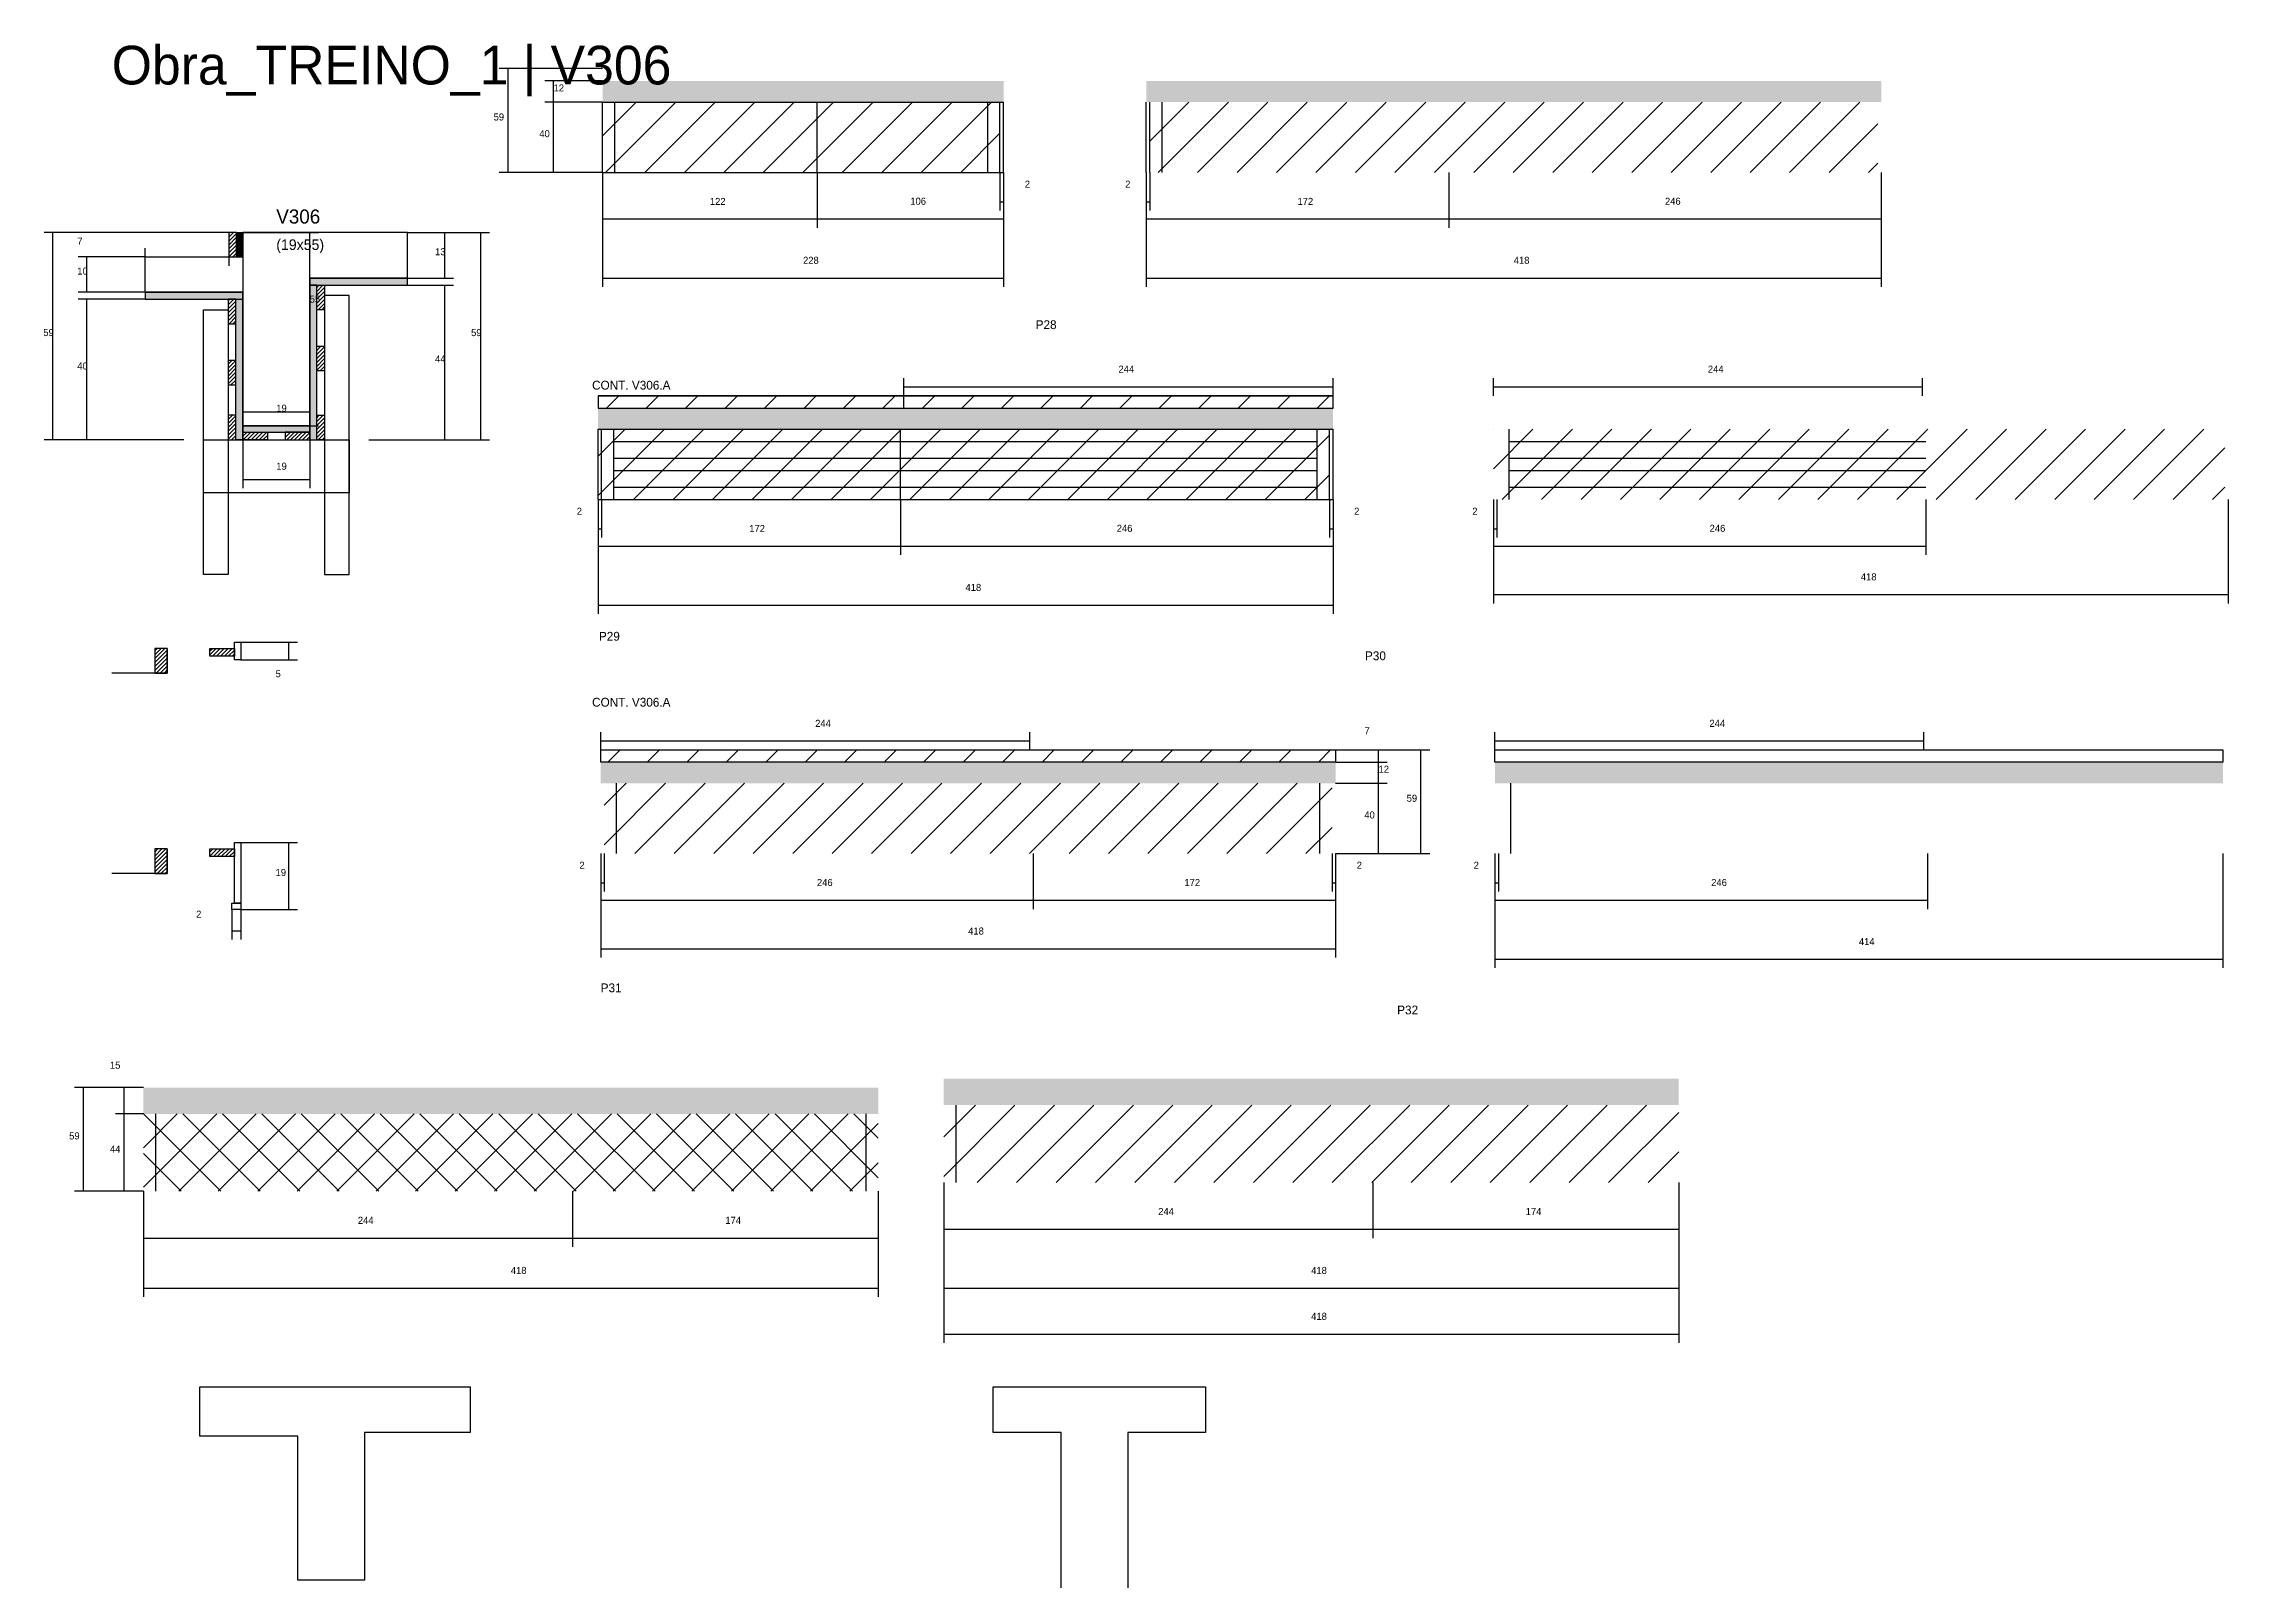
# Model space of a CAD drawing. Header units: metres. Extents: x -41 to 34800, y -36000 to 1848.
# Drawn here: x 20341 to 21584, y 889 to 1763 of the extents above; entities that cross this region are included whole.
import ezdxf

# ---------------------------------------------------------------- set-up
doc = ezdxf.new("R2010")
doc.units = ezdxf.units.M
for name, color, linetype in [('CONCRETO', 251, 'Continuous'), ('COTA', 4, 'Continuous'), ('Cota Seção (2x)', 4, 'Continuous'), ('Hachura', 253, 'Continuous'), ('LABEL_ID', 3, 'Continuous'), ('Madeira', 126, 'Continuous'), ('NOMENCLATURA', 7, 'Continuous'), ('Painéis', 200, 'Continuous'), ('REAPROVEITAMENTO', 251, 'Continuous'), ('SARR_2.2x7', 40, 'Continuous'), ('SARR_3.5x7', 81, 'Continuous'), ('Texto Seção', 7, 'Continuous')]:
    doc.layers.add(name, color=color, linetype=linetype)

msp = doc.modelspace()

# ---------------------------------------------------------------- texts
at = {"layer": 'COTA'}
for s, p in [('12', (20631.3, 1736)), ('59', (20597.2, 1719.5)), ('40', (20623.2, 1710)), ('2', (20899.3, 1681.3)), ('2', (20956.4, 1681.3)), ('122', (20720.2, 1671.5)), ('106', (20834.2, 1671.6)), ('172', (21054.4, 1671.5)), ('246', (21263.4, 1671.6)), ('7', (20360.4, 1648.9)), ('13', (20563.9, 1642.9)), ('228', (20773.2, 1638)), ('418', (21177.4, 1638)), ('10', (20360.4, 1631.9)), ('59', (20341.1, 1596.9)), ('59', (20584.4, 1596.9)), ('40', (20360.4, 1577.9)), ('44', (20563.9, 1581.9)), ('244', (20952.6, 1576.1)), ('244', (21287.8, 1576.1)), ('19', (20473.6, 1520.9)), ('2', (20644.5, 1495.3)), ('2', (21086.6, 1495.3)), ('2', (21153.8, 1495.3)), ('172', (20742.6, 1485.5)), ('246', (20951.6, 1485.6)), ('246', (21288.8, 1485.6)), ('418', (20865.6, 1452)), ('418', (21374.8, 1458)), ('5', (20473.2, 1402.9)), ('244', (20780.1, 1374.7)), ('7', (21092.5, 1370.5)), ('244', (21288.7, 1374.7)), ('12', (21100.5, 1348.6)), ('59', (21116.5, 1332.1)), ('40', (21092.4, 1322.6)), ('19', (20473.2, 1289.9)), ('2', (20646, 1294)), ('2', (21088.1, 1294)), ('2', (21154.6, 1294)), ('246', (20781.1, 1284.2)), ('172', (20990.1, 1284.2)), ('246', (21289.7, 1284.2)), ('2', (20428, 1266.2)), ('418', (20867.1, 1256.6)), ('414', (21373.7, 1250.6)), ('15', (20379, 1180.3)), ('59', (20355.8, 1140.1)), ('44', (20379, 1132.6)), ('244', (20520, 1092.1)), ('174', (20729, 1092.1)), ('244', (20975.2, 1097.1)), ('174', (21184.2, 1097.1)), ('418', (20607, 1063.6)), ('418', (21062.2, 1063.6)), ('418', (21062.2, 1037.5))]:
    msp.add_text(s, height=4, dxfattribs=at).set_placement(p)
at = {"layer": 'Cota Seção (2x)'}
for s, p in [('55', (20492.6, 1615.9)), ('19', (20473.6, 1553.9))]:
    msp.add_text(s, height=4, dxfattribs=at).set_placement(p)
at = {"layer": 'LABEL_ID'}
msp.add_text('Obra_TREINO_1 | V306', height=22, dxfattribs=at).set_placement((20380, 1740))
at = {"layer": 'NOMENCLATURA'}
for s, p in [('P28', (20905.5, 1600.9)), ('P29', (20657.1, 1423.7)), ('P30', (21092.8, 1412.6)), ('P31', (20658.1, 1223.8)), ('P32', (21111.1, 1211.2))]:
    msp.add_text(s, height=5, dxfattribs=at).set_placement(p)
at = {"layer": 'Texto Seção'}
for s, height, p in [('V306', 8, (20473.6, 1660.9)), ('(19x55)', 6, (20473.6, 1645.9)), ('CONT. V306.A', 5, (20653.2, 1566.5)), ('CONT. V306.A', 5, (20653.2, 1386.2))]:
    msp.add_text(s, height=height, dxfattribs=at).set_placement(p)

# ---------------------------------------------------------------- hatches: boundary and pattern name
at = {"layer": 'COTA'}
h = msp.add_hatch(dxfattribs=at)
h.set_pattern_fill('AR-CONC', scale=0.03)
h.paths.add_polyline_path([(20887.2, 1742), (20659.2, 1742), (20659.2, 1742), (20659.2, 1730), (20659.2, 1730), (20887.2, 1730), (20887.2, 1730), (20887.2, 1742)])
h = msp.add_hatch(dxfattribs=at)
h.set_pattern_fill('AR-CONC', scale=0.03)
h.paths.add_polyline_path([(20968.4, 1742), (21386.4, 1742), (21386.4, 1742), (21386.4, 1730), (21386.4, 1730), (20968.4, 1730), (20968.4, 1730), (20968.4, 1742)])
h = msp.add_hatch(dxfattribs=at)
h.set_pattern_fill('AR-CONC', scale=0.03)
h.paths.add_polyline_path([(20656.6, 1556), (21074.6, 1556), (21074.6, 1556), (21074.6, 1544), (21074.6, 1544), (20656.6, 1544), (20656.6, 1544), (20656.6, 1556)])
h = msp.add_hatch(dxfattribs=at)
h.set_pattern_fill('AR-CONC', scale=0.03)
h.paths.add_polyline_path([(21076.1, 1354.6), (20658.1, 1354.6), (20658.1, 1354.6), (20658.1, 1342.6), (20658.1, 1342.6), (21076.1, 1342.6), (21076.1, 1342.6), (21076.1, 1354.6)])
h = msp.add_hatch(dxfattribs=at)
h.set_pattern_fill('AR-CONC', scale=0.03)
h.paths.add_polyline_path([(21580.7, 1354.6), (21166.7, 1354.6), (21166.7, 1354.6), (21166.7, 1342.6), (21166.7, 1342.6), (21580.7, 1342.6), (21580.7, 1342.6), (21580.7, 1354.6)])
h = msp.add_hatch(dxfattribs=at)
h.set_pattern_fill('AR-CONC', scale=0.03)
h.paths.add_polyline_path([(20816, 1169.6), (20398, 1169.6), (20398, 1169.6), (20398, 1154.6), (20398, 1154.6), (20816, 1154.6), (20816, 1154.6), (20816, 1169.6)])
h = msp.add_hatch(dxfattribs=at)
h.set_pattern_fill('AR-CONC', scale=0.03)
h.paths.add_polyline_path([(21271.2, 1174.6), (20853.2, 1174.6), (20853.2, 1174.6), (20853.2, 1159.6), (20853.2, 1159.6), (21271.2, 1159.6), (21271.2, 1159.6), (21271.2, 1174.6)])
at = {"layer": 'Hachura'}
h = msp.add_hatch(dxfattribs=at)
h.set_pattern_fill('ANSI31', scale=0.5)
h.paths.add_polyline_path([(20446.6, 1641.9), (20451, 1641.9), (20451, 1641.9), (20451, 1655.9), (20451, 1655.9), (20446.6, 1655.9), (20446.6, 1655.9), (20446.6, 1641.9)])
h = msp.add_hatch(color=8, dxfattribs=at)
h.dxf.hatch_style = 1
h.paths.add_polyline_path([(20451, 1655.9), (20454.6, 1655.9), (20454.6, 1655.9), (20454.6, 1641.9), (20454.6, 1641.9), (20451, 1641.9), (20451, 1641.9), (20451, 1655.9)])
h = msp.add_hatch(color=8, dxfattribs=at)
h.dxf.hatch_style = 1
h.paths.add_polyline_path([(20548.2, 1625.9), (20548.2, 1629.9), (20548.2, 1629.9), (20492.6, 1629.9), (20492.6, 1629.9), (20492.6, 1625.9), (20492.6, 1625.9), (20548.2, 1625.9)])
h = msp.add_hatch(color=8, dxfattribs=at)
h.dxf.hatch_style = 1
h.paths.add_polyline_path([(20454.6, 1617.9), (20454.6, 1621.9), (20454.6, 1621.9), (20399, 1621.9), (20399, 1621.9), (20399, 1617.9), (20399, 1617.9), (20454.6, 1617.9)])
h = msp.add_hatch(dxfattribs=at)
h.set_pattern_fill('ANSI31', scale=0.5)
h.paths.add_polyline_path([(20446.2, 1603.9), (20450.6, 1603.9), (20450.6, 1603.9), (20450.6, 1617.9), (20450.6, 1617.9), (20446.2, 1617.9), (20446.2, 1617.9), (20446.2, 1603.9)])
h = msp.add_hatch(color=8, dxfattribs=at)
h.dxf.hatch_style = 1
h.paths.add_polyline_path([(20454.6, 1617.9), (20450.6, 1617.9), (20450.6, 1617.9), (20450.6, 1537.9), (20450.6, 1537.9), (20454.6, 1537.9), (20454.6, 1537.9), (20454.6, 1617.9)])
h = msp.add_hatch(color=8, dxfattribs=at)
h.dxf.hatch_style = 1
h.paths.add_polyline_path([(20496.6, 1625.9), (20492.6, 1625.9), (20492.6, 1625.9), (20492.6, 1537.9), (20492.6, 1537.9), (20496.6, 1537.9), (20496.6, 1537.9), (20496.6, 1625.9)])
h = msp.add_hatch(dxfattribs=at)
h.set_pattern_fill('ANSI31', scale=0.5)
h.paths.add_polyline_path([(20501, 1611.9), (20496.6, 1611.9), (20496.6, 1611.9), (20496.6, 1625.9), (20496.6, 1625.9), (20501, 1625.9), (20501, 1625.9), (20501, 1611.9)])
h = msp.add_hatch(dxfattribs=at)
h.set_pattern_fill('ANSI31', scale=0.5)
h.paths.add_polyline_path([(20501, 1577.1), (20496.6, 1577.1), (20496.6, 1577.1), (20496.6, 1591.1), (20496.6, 1591.1), (20501, 1591.1), (20501, 1591.1), (20501, 1577.1)])
h = msp.add_hatch(dxfattribs=at)
h.set_pattern_fill('ANSI31', scale=0.5)
h.paths.add_polyline_path([(20446.2, 1569.1), (20450.6, 1569.1), (20450.6, 1569.1), (20450.6, 1583.1), (20450.6, 1583.1), (20446.2, 1583.1), (20446.2, 1583.1), (20446.2, 1569.1)])
h = msp.add_hatch(dxfattribs=at)
h.set_pattern_fill('ANSI31', scale=0.5)
h.paths.add_polyline_path([(20446.2, 1537.9), (20450.6, 1537.9), (20450.6, 1537.9), (20450.6, 1551.9), (20450.6, 1551.9), (20446.2, 1551.9), (20446.2, 1551.9), (20446.2, 1537.9)])
h = msp.add_hatch(color=8, dxfattribs=at)
h.dxf.hatch_style = 1
h.paths.add_polyline_path([(20492.6, 1542.3), (20492.6, 1545.9), (20492.6, 1545.9), (20454.6, 1545.9), (20454.6, 1545.9), (20454.6, 1542.3), (20454.6, 1542.3), (20492.6, 1542.3)])
h = msp.add_hatch(dxfattribs=at)
h.set_pattern_fill('ANSI31', scale=0.5)
h.paths.add_polyline_path([(20454.6, 1537.9), (20454.6, 1542.3), (20454.6, 1542.3), (20468.6, 1542.3), (20468.6, 1542.3), (20468.6, 1537.9), (20468.6, 1537.9), (20454.6, 1537.9)])
h = msp.add_hatch(dxfattribs=at)
h.set_pattern_fill('ANSI31', scale=0.5)
h.paths.add_polyline_path([(20492.6, 1537.9), (20492.6, 1542.3), (20492.6, 1542.3), (20478.6, 1542.3), (20478.6, 1542.3), (20478.6, 1537.9), (20478.6, 1537.9), (20492.6, 1537.9)])
h = msp.add_hatch(dxfattribs=at)
h.set_pattern_fill('ANSI31', scale=0.5)
h.paths.add_polyline_path([(20501, 1537.9), (20496.6, 1537.9), (20496.6, 1537.9), (20496.6, 1551.9), (20496.6, 1551.9), (20501, 1551.9), (20501, 1551.9), (20501, 1537.9)])
h = msp.add_hatch(dxfattribs=at)
h.set_pattern_fill('ANSI31', scale=0.5)
h.paths.add_polyline_path([(20411.5, 1419.3), (20404.5, 1419.3), (20404.5, 1405.3), (20411.5, 1405.3)])
h = msp.add_hatch(dxfattribs=at)
h.set_pattern_fill('ANSI31', scale=0.5)
h.paths.add_polyline_path([(20435.9, 1419.3), (20435.9, 1414.9), (20435.9, 1414.9), (20449.8, 1414.9), (20449.8, 1414.9), (20449.8, 1419.3), (20449.8, 1419.3), (20435.9, 1419.3)])
h = msp.add_hatch(dxfattribs=at)
h.set_pattern_fill('ANSI31', scale=0.5)
h.paths.add_polyline_path([(20411.5, 1305.3), (20404.5, 1305.3), (20404.5, 1291.3), (20411.5, 1291.3)])
h = msp.add_hatch(dxfattribs=at)
h.set_pattern_fill('ANSI31', scale=0.5)
h.paths.add_polyline_path([(20435.9, 1305.3), (20435.9, 1300.9), (20435.9, 1300.9), (20449.8, 1300.9), (20449.8, 1300.9), (20449.8, 1305.3), (20449.8, 1305.3), (20435.9, 1305.3)])
at = {"layer": 'REAPROVEITAMENTO'}
h = msp.add_hatch(dxfattribs=at)
h.set_pattern_fill('ANSI31', scale=5)
h.paths.add_polyline_path([(20885.2, 1690), (20885.2, 1730), (20885.2, 1730), (20659.2, 1730), (20659.2, 1730), (20659.2, 1690), (20659.2, 1690), (20885.2, 1690)])
h = msp.add_hatch(dxfattribs=at)
h.set_pattern_fill('ANSI31', scale=5)
h.paths.add_polyline_path([(21384.4, 1690), (21384.4, 1730), (21384.4, 1730), (20970.4, 1730), (20970.4, 1730), (20970.4, 1690), (20970.4, 1690), (21384.4, 1690)])
h = msp.add_hatch(dxfattribs=at)
h.set_pattern_fill('ANSI31', scale=5)
h.paths.add_polyline_path([(21074.6, 1563), (20656.6, 1563), (20656.6, 1563), (20656.6, 1556), (20656.6, 1556), (21074.6, 1556), (21074.6, 1556), (21074.6, 1563)])
h = msp.add_hatch(dxfattribs=at)
h.set_pattern_fill('ANSI31', scale=5)
h.paths.add_polyline_path([(21072.6, 1504), (21072.6, 1544), (21072.6, 1544), (20656.6, 1544), (20656.6, 1544), (20656.6, 1504), (20656.6, 1504), (21072.6, 1504)])
h = msp.add_hatch(dxfattribs=at)
h.set_pattern_fill('ANSI31', scale=5)
h.paths.add_polyline_path([(21581.8, 1504), (21581.8, 1544), (21581.8, 1544), (21165.8, 1544), (21165.8, 1544), (21165.8, 1504), (21165.8, 1504), (21581.8, 1504)])
h = msp.add_hatch(dxfattribs=at)
h.set_pattern_fill('ANSI31', scale=5)
h.paths.add_polyline_path([(21076.1, 1361.6), (20658.1, 1361.6), (20658.1, 1361.6), (20658.1, 1354.6), (20658.1, 1354.6), (21076.1, 1354.6), (21076.1, 1354.6), (21076.1, 1361.6)])
h = msp.add_hatch(dxfattribs=at)
h.set_pattern_fill('ANSI31', scale=5)
h.paths.add_polyline_path([(21074.1, 1302.6), (21074.1, 1342.6), (21074.1, 1342.6), (20660.1, 1342.6), (20660.1, 1342.6), (20660.1, 1302.6), (20660.1, 1302.6), (21074.1, 1302.6)])
h = msp.add_hatch(dxfattribs=at)
h.set_pattern_fill('ANSI31', scale=5)
h.paths.add_polyline_path([(21271.2, 1115.6), (21271.2, 1159.6), (21271.2, 1159.6), (20853.2, 1159.6), (20853.2, 1159.6), (20853.2, 1115.6), (20853.2, 1115.6), (21271.2, 1115.6)])
h = msp.add_hatch(dxfattribs=at)
h.set_pattern_fill('ANSI37', scale=5)
h.paths.add_polyline_path([(20816, 1110.6), (20816, 1154.6), (20816, 1154.6), (20398, 1154.6), (20398, 1154.6), (20398, 1110.6), (20398, 1110.6), (20816, 1110.6)])

# ---------------------------------------------------------------- linework, layer by layer
at = {"layer": 'CONCRETO'}
msp.add_lwpolyline([(20492.6, 1625.9), (20492.6, 1545.9), (20454.6, 1545.9), (20454.6, 1621.9), (20399, 1621.9), (20399, 1641.9), (20454.6, 1641.9), (20454.6, 1655.9), (20492.6, 1655.9)], dxfattribs=at)
for points in [[(20548.2, 1629.9), (20548.2, 1655.9), (20492.6, 1655.9), (20492.6, 1655.9), (20454.6, 1655.9), (20454.6, 1545.9), (20492.6, 1545.9), (20492.6, 1629.9)], [(20430.2, 971.4), (20430.2, 999.4), (20583.8, 999.4), (20583.8, 973.4), (20523.8, 973.4), (20523.8, 889.4), (20485.8, 889.4), (20485.8, 971.4)], [(20881.4, 973.4), (20881.4, 999.4), (21002, 999.4), (21002, 973.4), (20958, 973.4), (20958, 759.4), (20920, 759.4), (20920, 973.4)]]:
    msp.add_lwpolyline(points, close=True, dxfattribs=at)
at = {"layer": 'COTA'}
for p, q in [((20659.2, 1749), (20600.4, 1749)), ((20605.4, 1690), (20605.4, 1749)), ((20659.2, 1742), (20626.3, 1742)), ((20631.3, 1730), (20631.3, 1742)), ((20659.2, 1730), (20626.3, 1730)), ((20659.2, 1730), (20626.3, 1730)), ((20631.3, 1690), (20631.3, 1730)), ((20659.2, 1690), (20600.4, 1690)), ((20659.2, 1690), (20626.3, 1690)), ((20659.2, 1690), (20659.2, 1658.5)), ((20659.2, 1690), (20659.2, 1624.9)), ((20781.2, 1690), (20781.2, 1658.5)), ((20781.2, 1690), (20781.2, 1658.5)), ((20885.2, 1690), (20885.2, 1668.3)), ((20887.2, 1690), (20887.2, 1658.5)), ((20887.2, 1690), (20887.2, 1624.9)), ((20887.2, 1690), (20887.2, 1668.3)), ((20968.4, 1690), (20968.4, 1658.5)), ((20968.4, 1690), (20968.4, 1624.9)), ((20968.4, 1690), (20968.4, 1668.3)), ((20970.4, 1690), (20970.4, 1668.3)), ((21140.4, 1690), (21140.4, 1658.5)), ((21140.4, 1690), (21140.4, 1658.5)), ((21386.4, 1690), (21386.4, 1658.5)), ((21386.4, 1690), (21386.4, 1624.9)), ((20885.2, 1673.3), (20887.2, 1673.3)), ((20968.4, 1673.3), (20970.4, 1673.3)), ((20446.6, 1655.9), (20341.6, 1655.9)), ((20346.6, 1537.9), (20346.6, 1655.9)), ((20446.6, 1655.9), (20446.6, 1636.9)), ((20548.2, 1655.9), (20574.4, 1655.9)), ((20548.2, 1655.9), (20594.9, 1655.9)), ((20569.4, 1629.9), (20569.4, 1655.9)), ((20589.9, 1537.9), (20589.9, 1655.9)), ((20659.2, 1663.5), (20781.2, 1663.5)), ((20781.2, 1663.5), (20887.2, 1663.5)), ((20968.4, 1663.5), (21140.4, 1663.5)), ((21140.4, 1663.5), (21386.4, 1663.5)), ((20399, 1641.9), (20360.9, 1641.9)), ((20365.9, 1621.9), (20365.9, 1641.9)), ((20399, 1641.9), (20399, 1646.9)), ((20399, 1641.9), (20446.6, 1641.9)), ((20548.2, 1629.9), (20574.4, 1629.9)), ((20659.2, 1629.9), (20887.2, 1629.9)), ((20968.4, 1629.9), (21386.4, 1629.9)), ((20399, 1621.9), (20360.9, 1621.9)), ((20399, 1617.9), (20360.9, 1617.9)), ((20365.9, 1537.9), (20365.9, 1617.9)), ((20548.2, 1625.9), (20574.4, 1625.9)), ((20569.4, 1537.9), (20569.4, 1625.9)), ((20830.5, 1563), (20830.5, 1573)), ((20830.5, 1568), (21074.6, 1568)), ((21074.6, 1563), (21074.6, 1573)), ((21165.8, 1563), (21165.8, 1573)), ((21165.8, 1568), (21409.9, 1568)), ((21409.9, 1563), (21409.9, 1573)), ((20421, 1537.9), (20341.6, 1537.9)), ((20421, 1537.9), (20360.9, 1537.9)), ((20454.6, 1537.9), (20454.6, 1510.4)), ((20492.6, 1537.9), (20492.6, 1510.4)), ((20526.2, 1537.9), (20574.4, 1537.9)), ((20550.8, 1537.9), (20594.9, 1537.9)), ((20454.6, 1515.4), (20492.6, 1515.4)), ((20656.6, 1504), (20656.6, 1472.5)), ((20656.6, 1504), (20656.6, 1438.9)), ((20656.6, 1504), (20656.6, 1482.3)), ((20658.6, 1504), (20658.6, 1482.3)), ((20828.6, 1504), (20828.6, 1472.5)), ((20828.6, 1504), (20828.6, 1472.5)), ((21072.6, 1504), (21072.6, 1482.3)), ((21074.6, 1504), (21074.6, 1472.5)), ((21074.6, 1504), (21074.6, 1438.9)), ((21074.6, 1504), (21074.6, 1482.3)), ((21165.8, 1504), (21165.8, 1472.5)), ((21165.8, 1504), (21165.8, 1444.9)), ((21165.8, 1504), (21165.8, 1482.3)), ((21167.8, 1504), (21167.8, 1482.3)), ((21411.8, 1504), (21411.8, 1472.5)), ((21583.8, 1504), (21583.8, 1444.9)), ((20656.6, 1487.3), (20658.6, 1487.3)), ((21072.6, 1487.3), (21074.6, 1487.3)), ((21165.8, 1487.3), (21167.8, 1487.3)), ((20656.6, 1477.5), (20828.6, 1477.5)), ((20828.6, 1477.5), (21074.6, 1477.5)), ((21165.8, 1477.5), (21411.8, 1477.5)), ((20656.6, 1443.9), (21074.6, 1443.9)), ((21165.8, 1449.9), (21583.8, 1449.9)), ((20453.4, 1422.9), (20485.7, 1422.9)), ((20480.7, 1412.9), (20480.7, 1422.9)), ((20453.4, 1412.9), (20485.7, 1412.9)), ((20658.1, 1361.6), (20658.1, 1371.7)), ((20902.1, 1361.6), (20902.1, 1371.7)), ((21166.7, 1361.6), (21166.7, 1371.7)), ((21410.7, 1361.6), (21410.7, 1371.7)), ((20658.1, 1366.7), (20902.1, 1366.7)), ((21076.1, 1361.6), (21105.5, 1361.6)), ((21076.1, 1361.6), (21129.6, 1361.6)), ((21076.1, 1354.6), (21105.5, 1354.6)), ((21076.1, 1354.6), (21105.5, 1354.6)), ((21100.5, 1354.6), (21100.5, 1361.6)), ((21100.5, 1342.6), (21100.5, 1354.6)), ((21124.6, 1302.6), (21124.6, 1361.6)), ((21166.7, 1366.7), (21410.7, 1366.7)), ((21076.1, 1342.6), (21105.5, 1342.6)), ((21076.1, 1342.6), (21105.5, 1342.6)), ((21100.5, 1302.6), (21100.5, 1342.6)), ((20453.4, 1308.9), (20485.7, 1308.9)), ((20480.7, 1270.9), (20480.7, 1308.9)), ((20658.1, 1302.6), (20658.1, 1271.1)), ((20658.1, 1302.6), (20658.1, 1243.5)), ((20658.1, 1302.6), (20658.1, 1281)), ((20660.1, 1302.6), (20660.1, 1281)), ((20904.1, 1302.6), (20904.1, 1271.1)), ((20904.1, 1302.6), (20904.1, 1271.1)), ((21074.1, 1302.6), (21074.1, 1281)), ((21076.1, 1302.6), (21076.1, 1271.1)), ((21076.1, 1302.6), (21076.1, 1243.5)), ((21076.1, 1302.6), (21076.1, 1281)), ((21076.1, 1302.6), (21105.5, 1302.6)), ((21076.1, 1302.6), (21129.6, 1302.6)), ((21166.7, 1302.6), (21166.7, 1271.1)), ((21166.7, 1302.6), (21166.7, 1237.6)), ((21166.7, 1302.6), (21166.7, 1281)), ((21168.7, 1302.6), (21168.7, 1281)), ((21412.7, 1302.6), (21412.7, 1271.1)), ((21580.7, 1302.6), (21580.7, 1237.6)), ((20658.1, 1286), (20660.1, 1286)), ((21074.1, 1286), (21076.1, 1286)), ((21166.7, 1286), (21168.7, 1286)), ((20448.4, 1270.9), (20448.4, 1253.7)), ((20453.4, 1270.9), (20485.7, 1270.9)), ((20453.4, 1270.9), (20453.4, 1253.7)), ((20658.1, 1276.1), (20904.1, 1276.1)), ((20904.1, 1276.1), (21076.1, 1276.1)), ((21166.7, 1276.1), (21412.7, 1276.1)), ((20448.4, 1258.7), (20453.4, 1258.7)), ((20658.1, 1248.5), (21076.1, 1248.5)), ((21166.7, 1242.6), (21580.7, 1242.6)), ((20398, 1169.6), (20358.9, 1169.6)), ((20363.9, 1110.6), (20363.9, 1169.6)), ((20398, 1169.6), (20382.1, 1169.6)), ((20387.1, 1154.6), (20387.1, 1169.6)), ((20398, 1154.6), (20382.1, 1154.6)), ((20398, 1154.6), (20382.1, 1154.6)), ((20387.1, 1110.6), (20387.1, 1154.6)), ((20398, 1110.6), (20358.9, 1110.6)), ((20398, 1110.6), (20382.1, 1110.6)), ((20398, 1110.6), (20398, 1079)), ((20398, 1110.6), (20398, 1050.5)), ((20642, 1110.6), (20642, 1079)), ((20642, 1110.6), (20642, 1079)), ((20816, 1110.6), (20816, 1079)), ((20816, 1110.6), (20816, 1050.5)), ((20853.2, 1115.6), (20853.2, 1084)), ((20853.2, 1115.6), (20853.2, 1050.5)), ((20853.2, 1115.6), (20853.2, 1024.4)), ((21097.2, 1115.6), (21097.2, 1084)), ((21097.2, 1115.6), (21097.2, 1084)), ((21271.2, 1115.6), (21271.2, 1084)), ((21271.2, 1115.6), (21271.2, 1050.5)), ((21271.2, 1115.6), (21271.2, 1024.4)), ((20398, 1084), (20642, 1084)), ((20642, 1084), (20816, 1084)), ((20853.2, 1089), (21097.2, 1089)), ((21097.2, 1089), (21271.2, 1089)), ((20398, 1055.5), (20816, 1055.5)), ((20853.2, 1055.5), (21271.2, 1055.5)), ((20853.2, 1029.4), (21271.2, 1029.4))]:
    msp.add_line(p, q, dxfattribs=at)
at = {"layer": 'Cota Seção (2x)'}
for p, q in [((20465.6, 1655.9), (20497.6, 1655.9)), ((20492.6, 1545.9), (20492.6, 1655.9)), ((20454.6, 1537.9), (20454.6, 1558.9)), ((20454.6, 1553.9), (20492.6, 1553.9)), ((20492.6, 1537.9), (20492.6, 1558.9)), ((20465.6, 1545.9), (20497.6, 1545.9))]:
    msp.add_line(p, q, dxfattribs=at)
at = {"layer": 'Madeira'}
for points in [[(20446.6, 1641.9), (20451, 1641.9), (20451, 1655.9), (20446.6, 1655.9)], [(20446.2, 1603.9), (20450.6, 1603.9), (20450.6, 1617.9), (20446.2, 1617.9)], [(20501, 1611.9), (20496.6, 1611.9), (20496.6, 1625.9), (20501, 1625.9)], [(20501, 1577.1), (20496.6, 1577.1), (20496.6, 1591.1), (20501, 1591.1)], [(20446.2, 1569.1), (20450.6, 1569.1), (20450.6, 1583.1), (20446.2, 1583.1)], [(20446.2, 1537.9), (20450.6, 1537.9), (20450.6, 1551.9), (20446.2, 1551.9)], [(20454.6, 1537.9), (20454.6, 1542.3), (20468.6, 1542.3), (20468.6, 1537.9)], [(20492.6, 1537.9), (20492.6, 1542.3), (20478.6, 1542.3), (20478.6, 1537.9)], [(20501, 1537.9), (20496.6, 1537.9), (20496.6, 1551.9), (20501, 1551.9)], [(20411.5, 1405.3), (20411.5, 1419.3), (20404.5, 1419.3), (20404.5, 1405.3)], [(20435.9, 1419.3), (20449.8, 1419.3), (20449.8, 1414.9), (20435.9, 1414.9)], [(20411.5, 1291.3), (20411.5, 1305.3), (20404.5, 1305.3), (20404.5, 1291.3)], [(20435.9, 1305.3), (20449.8, 1305.3), (20449.8, 1300.9), (20435.9, 1300.9)]]:
    msp.add_lwpolyline(points, close=True, dxfattribs=at)
for points in [[(20411.5, 1419.3), (20411.5, 1405.3), (20380, 1405.3)], [(20411.5, 1305.3), (20411.5, 1291.3), (20380, 1291.3)]]:
    msp.add_lwpolyline(points, dxfattribs=at)
at = {"layer": 'Painéis'}
for p, q in [((20659.2, 1730), (20887.2, 1730)), ((20659.2, 1690), (20659.2, 1730)), ((20781.2, 1690), (20781.2, 1730)), ((20885.2, 1690), (20885.2, 1730)), ((20887.2, 1690), (20887.2, 1730)), ((20968.4, 1690), (20968.4, 1730)), ((20970.4, 1690), (20970.4, 1730)), ((20659.2, 1690), (20887.2, 1690)), ((20492.6, 1629.9), (20548.2, 1629.9)), ((20399, 1621.9), (20454.6, 1621.9)), ((20656.6, 1563), (21074.6, 1563)), ((20656.6, 1556), (21074.6, 1556)), ((20830.5, 1556), (20830.5, 1563)), ((21074.6, 1556), (21074.6, 1563)), ((20454.6, 1545.9), (20492.6, 1545.9)), ((20656.6, 1544), (21074.6, 1544)), ((20656.6, 1504), (20656.6, 1544)), ((20658.6, 1504), (20658.6, 1544)), ((20828.6, 1504), (20828.6, 1544)), ((21072.6, 1504), (21072.6, 1544)), ((21074.6, 1504), (21074.6, 1544)), ((20656.6, 1504), (21074.6, 1504))]:
    msp.add_line(p, q, dxfattribs=at)
for points in [[(20451, 1655.9), (20454.6, 1655.9), (20454.6, 1641.9), (20451, 1641.9)], [(20548.2, 1625.9), (20548.2, 1629.9), (20492.6, 1629.9), (20492.6, 1625.9)], [(20454.6, 1617.9), (20454.6, 1621.9), (20399, 1621.9), (20399, 1617.9)], [(20450.6, 1617.9), (20454.6, 1617.9), (20454.6, 1537.9), (20450.6, 1537.9)], [(20496.6, 1625.9), (20492.6, 1625.9), (20492.6, 1537.9), (20496.6, 1537.9)], [(20656.6, 1556), (21074.6, 1556), (21074.6, 1563), (20656.6, 1563)], [(20492.6, 1542.3), (20492.6, 1545.9), (20454.6, 1545.9), (20454.6, 1542.3)], [(20449.8, 1422.9), (20453.4, 1422.9), (20453.4, 1412.9), (20449.8, 1412.9)], [(21076.1, 1354.6), (20658.1, 1354.6), (20658.1, 1361.6), (21076.1, 1361.6)], [(21580.7, 1354.6), (21166.7, 1354.6), (21166.7, 1361.6), (21580.7, 1361.6)], [(20449.8, 1308.9), (20453.4, 1308.9), (20453.4, 1274.5), (20449.8, 1274.5)], [(20453.4, 1274.5), (20453.4, 1270.9), (20448.4, 1270.9), (20448.4, 1274.5)]]:
    msp.add_lwpolyline(points, close=True, dxfattribs=at)
at = {"layer": 'SARR_2.2x7'}
for p, q in [((20666.2, 1690), (20666.2, 1730)), ((20878.2, 1690), (20878.2, 1730)), ((20977.4, 1690), (20977.4, 1730)), ((20665.6, 1504), (20665.6, 1544)), ((21065.6, 1504), (21065.6, 1544)), ((21174.8, 1504), (21174.8, 1544)), ((20665.6, 1537), (20828.6, 1537)), ((20828.6, 1537), (21065.6, 1537)), ((21174.8, 1537), (21411.8, 1537)), ((20665.6, 1527.5), (20828.6, 1527.5)), ((20665.6, 1520.5), (20828.6, 1520.5)), ((20828.6, 1527.5), (21065.6, 1527.5)), ((20828.6, 1520.5), (21065.6, 1520.5)), ((21174.8, 1527.5), (21411.8, 1527.5)), ((21174.8, 1520.5), (21411.8, 1520.5)), ((20665.6, 1511), (20828.6, 1511)), ((20828.6, 1511), (21065.6, 1511)), ((21174.8, 1511), (21411.8, 1511)), ((20667.1, 1302.6), (20667.1, 1342.6)), ((21067.1, 1302.6), (21067.1, 1342.6)), ((21175.7, 1302.6), (21175.7, 1342.6)), ((20860.2, 1115.6), (20860.2, 1159.6)), ((20405, 1110.6), (20405, 1154.6)), ((20809.1, 1110.6), (20809.1, 1154.6))]:
    msp.add_line(p, q, dxfattribs=at)
at = {"layer": 'SARR_3.5x7'}
for points in [[(20515, 1619.9), (20501, 1619.9), (20501, 1461.4), (20515, 1461.4)], [(20432.2, 1611.9), (20446.2, 1611.9), (20446.2, 1461.4), (20432.2, 1461.4)], [(20432.2, 1537.9), (20515, 1537.9), (20515, 1507.8), (20432.2, 1507.8)]]:
    msp.add_lwpolyline(points, close=True, dxfattribs=at)

msp.set_redraw_order([(e.dxf.handle, doc.entitydb.next_handle()) for e in msp.query("TEXT MTEXT ATTDEF DIMENSION ARC_DIMENSION")])  # texts and dimensions are drawn at this point

doc.saveas('drawing.dxf')
